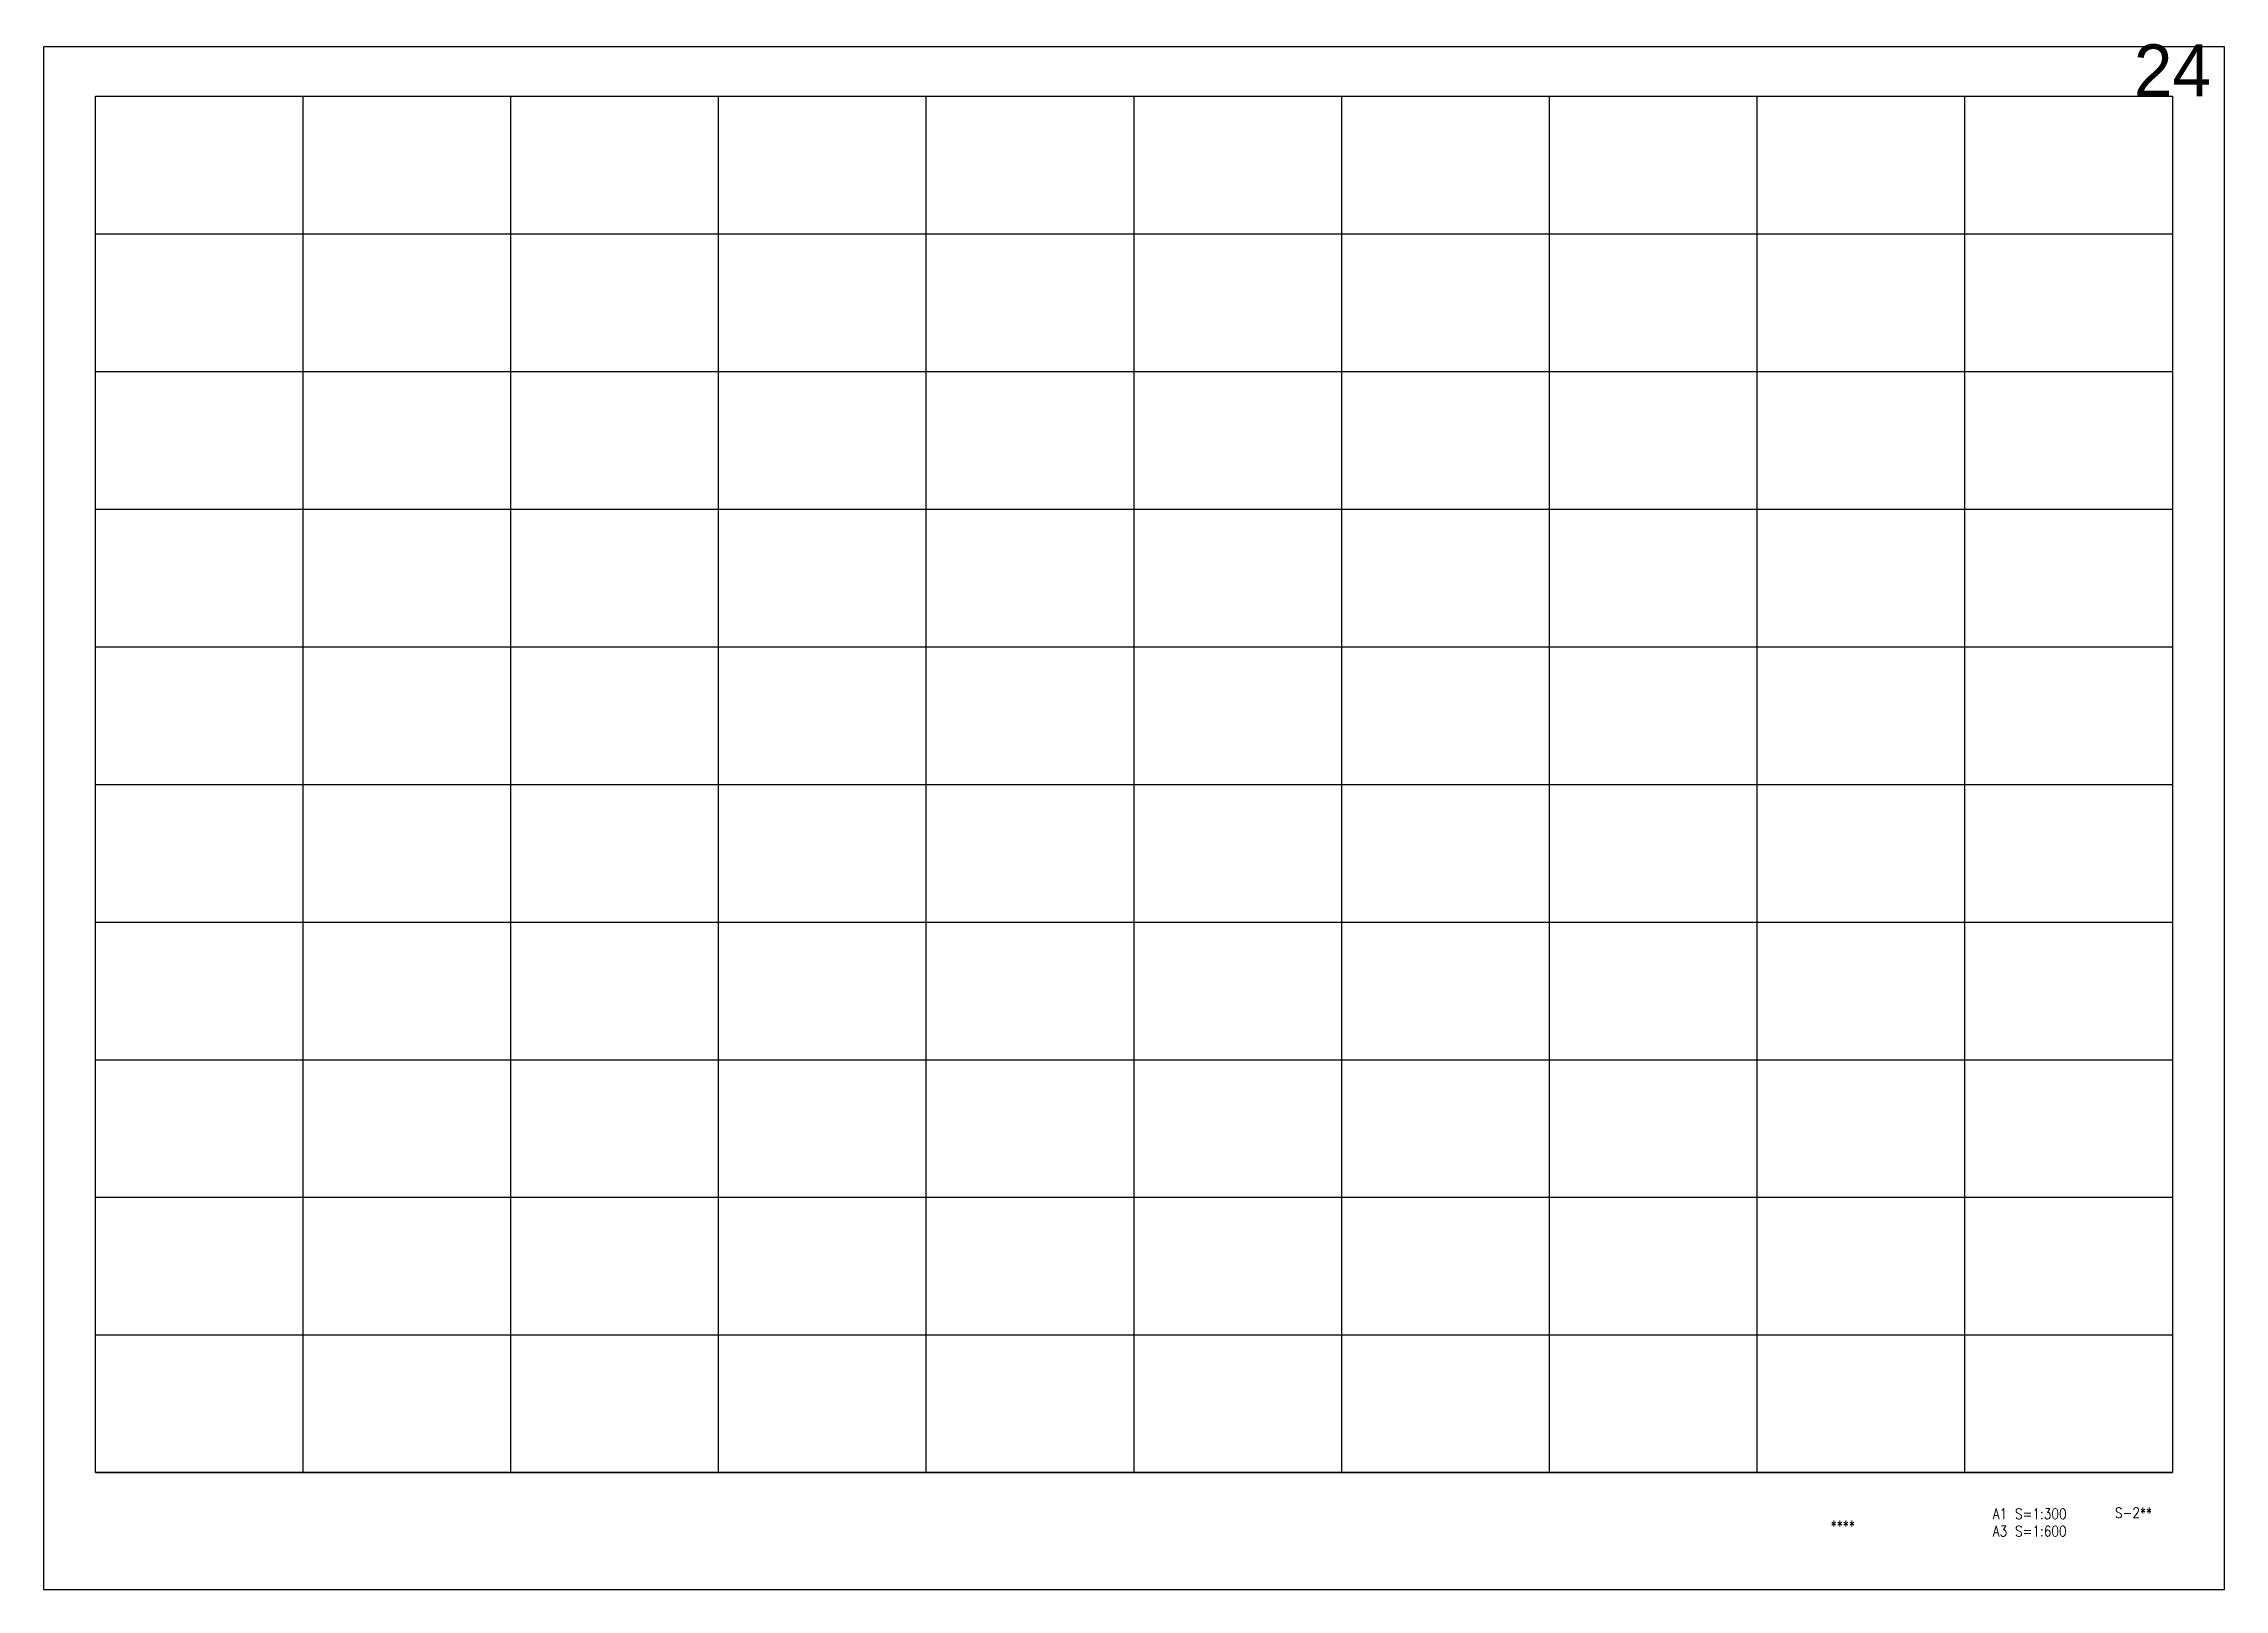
# Model space of a CAD drawing. Extents: x -62685 to 486000, y -1007100 to 210463.
# Drawn here: x 360000 to 486000, y -395100 to -305805 of the extents above; entities that cross this region are included whole.
import ezdxf
from ezdxf.enums import TextEntityAlignment as Align

# ---------------------------------------------------------------- set-up
doc = ezdxf.new("R2010")
doc.units = 0
doc.header["$MEASUREMENT"] = 0
doc.layers.add('99_レイアウト枠', color=251, linetype='CONTINUOUS', plot=False)
doc.layers.add('99_頁番号', color=6, linetype='CONTINUOUS')
doc.styles.add('DRACAD', font='txt', dxfattribs={"width": 0.85, "bigfont": 'extfont2'})
doc.styles.get("Standard").update_dxf_attribs({"font": 'Osaka.ttc'})

msp = doc.modelspace()

# ---------------------------------------------------------------- texts
at = {"layer": '99_レイアウト枠'}
msp.add_text('24', height=3000, dxfattribs=at).set_placement((483000, -308850), align=Align.CENTER)
at = {"layer": '99_頁番号', "char_height": 600, "attachment_point": 5, "style": 'DRACAD'}
for s, insert in [('A1 S=1:300^JA3 S=1:600', (474750, -391236.5)), ('{S-2**}', (480750, -390675)), ('{  ****  }', (463500, -391425))]:
    msp.add_mtext(s, dxfattribs=dict(at, insert=insert))

# ---------------------------------------------------------------- linework, layer by layer
at = {"layer": '99_レイアウト枠'}
for p, q in [((363000, -388350), (363000, -308850)), ((375000, -388350), (375000, -308850)), ((387000, -388350), (387000, -308850)), ((399000, -388350), (399000, -308850)), ((411000, -388350), (411000, -308850)), ((423000, -388350), (423000, -308850)), ((435000, -388350), (435000, -308850)), ((447000, -388350), (447000, -308850)), ((459000, -388350), (459000, -308850)), ((471000, -388350), (471000, -308850)), ((363000, -316800), (483000, -316800)), ((363000, -324750), (483000, -324750)), ((363000, -332700), (483000, -332700)), ((363000, -340650), (483000, -340650)), ((363000, -348600), (483000, -348600)), ((363000, -356550), (483000, -356550)), ((363000, -364500), (483000, -364500)), ((363000, -372450), (483000, -372450)), ((363000, -380400), (483000, -380400)), ((363000, -388350), (483000, -388350))]:
    msp.add_line(p, q, dxfattribs=at)
for points in [[(360000, -395100), (486000, -395100), (486000, -306000), (360000, -306000)], [(363000, -308850), (483000, -308850), (483000, -388350), (363000, -388350)]]:
    msp.add_lwpolyline(points, close=True, dxfattribs=at)

msp.set_redraw_order([(e.dxf.handle, doc.entitydb.next_handle()) for e in msp.query("TEXT MTEXT ATTDEF DIMENSION ARC_DIMENSION")])  # texts and dimensions are drawn at this point

doc.saveas('drawing.dxf')
